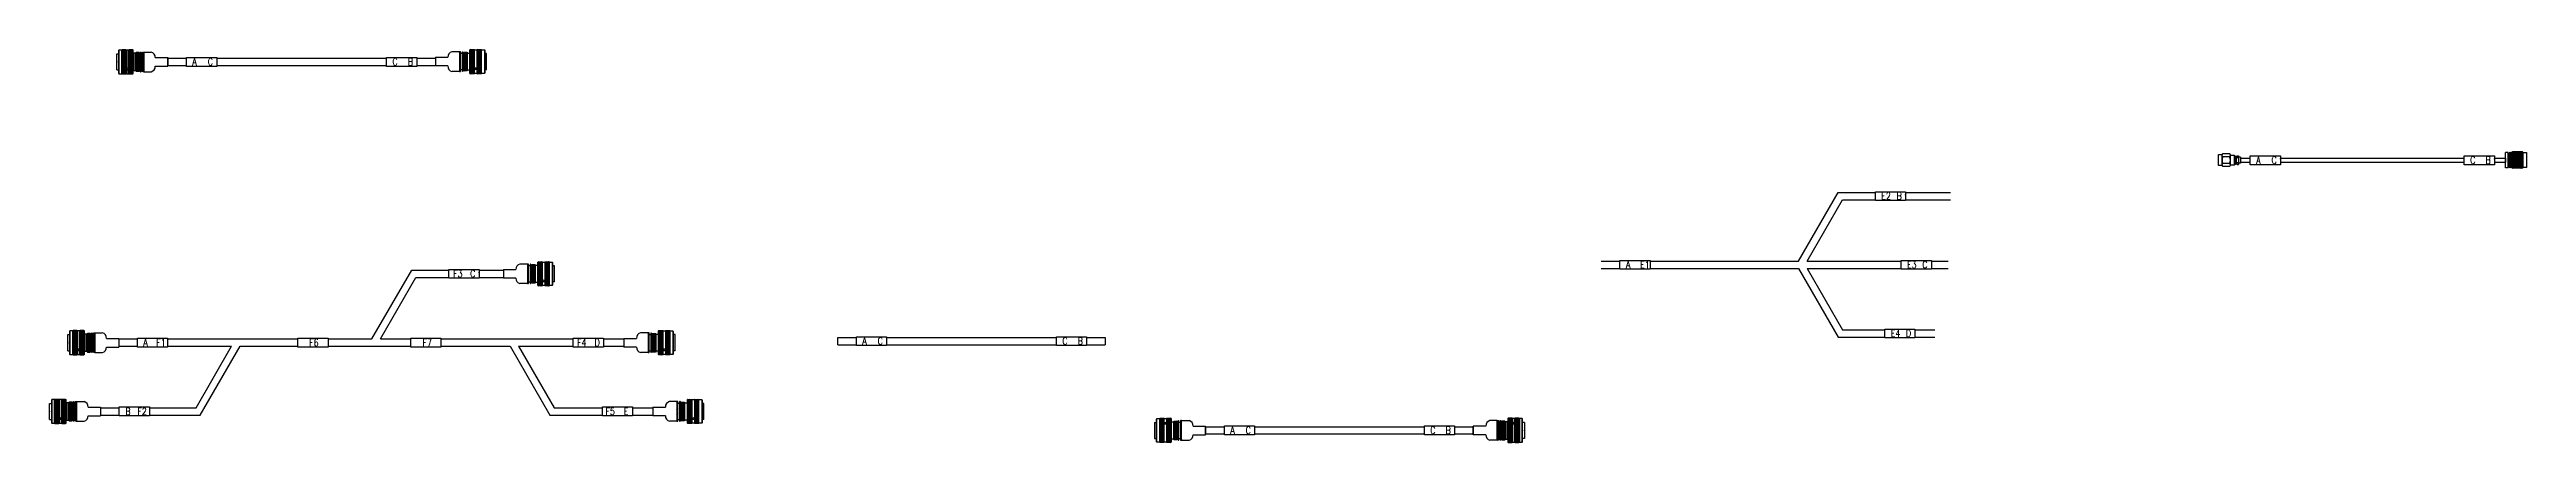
# Model space of a CAD drawing. Header units: inches. Extents: x -3640 to 2054, y -2291 to 954.
# Drawn here: x -227 to 1494, y 171 to 445 of the extents above; entities that cross this region are included whole.
import ezdxf

# ---------------------------------------------------------------- set-up
doc = ezdxf.new("R2010")
doc.units = ezdxf.units.IN
doc.header["$MEASUREMENT"] = 0
doc.layers.add('C', color=2, linetype='Continuous')
doc.layers.add('VFDL', color=7, linetype='Continuous')
doc.styles.add('HZ', font='txt', dxfattribs={"width": 0.8, "bigfont": 'HZDX'})
pattern_1 = [(315, (-31.73584, 8.43554), (-0.265165, -0.265165), []), (225, (-31.73584, 8.43554), (-0.265165, 0.265165), [])]
pattern_2 = [(315, (-26.94783, 8.43554), (-0.265165, -0.265165), []), (225, (-26.94783, 8.43554), (-0.265165, 0.265165), [])]
pattern_3 = [(315, (-21.85336, 6.48468), (-0.265165, -0.265165), []), (225, (-21.85336, 6.48468), (-0.265165, 0.265165), [])]
pattern_4 = [(315, (-17.36915, 6.82643), (-0.265165, -0.265165), []), (225, (-17.36915, 6.82643), (-0.265165, 0.265165), [])]
pattern_5 = [(225, (31.73584, 8.43554), (0.265165, -0.265165), []), (315, (31.73584, 8.43554), (0.265165, 0.265165), [])]
pattern_6 = [(225, (17.36915, 6.82643), (0.265165, -0.265165), []), (315, (17.36915, 6.82643), (0.265165, 0.265165), [])]

# ---------------------------------------------------------------- blocks, each defined once
blk = doc.blocks.new('dpdglh')
at = {"lineweight": 30}
for p, q in [((-92.3, 2.9), (-79.3, 2.9)), ((-92.3, 2.9), (-79.3, 2.9)), ((-58.3, 2.9), (59.7, 2.9)), ((80.7, 2.9), (93.7, 2.9)), ((80.7, 2.9), (93.7, 2.9)), ((93.7, 2.9), (93.7, -2.1)), ((-92.3, -2.1), (-79.3, -2.1)), ((-92.3, -2.1), (-79.3, -2.1)), ((-58.3, -2.1), (59.7, -2.1)), ((80.7, -2.1), (93.7, -2.1)), ((80.7, -2.1), (93.7, -2.1))]:
    blk.add_line(p, q, dxfattribs=at)
blk.add_line((-92.3, 2.9), (-92.3, -2.1))
for points in [[(-79.3, 3.5), (-58.3, 3.5), (-58.3, -2.6), (-79.3, -2.6)], [(59.7, 3.5), (80.7, 3.5), (80.7, -2.6), (59.7, -2.6)]]:
    blk.add_lwpolyline(points, close=True, dxfattribs=at)
at = {"lineweight": 20, "style": 'HZ', "width": 0.8}
for s, p in [('A', (-75.2, -2)), ('C', (-64.5, -2)), ('C', (63.8, -2)), ('B', (74.5, -2))]:
    blk.add_text(s, height=5, dxfattribs=at).set_placement(p)
blk = doc.blocks.new('dpdglh-z1')
at = {"lineweight": 30}
h = blk.add_hatch(dxfattribs=at)
h.set_pattern_fill('ANSI37', color=256, scale=3, angle=360, style=0)
h.set_pattern_definition([(45, (-31.73584, -8.43554), (-0.265165, 0.265165), []), (135, (-31.73584, -8.43554), (-0.265165, -0.265165), [])])
h.paths.add_polyline_path([(-31.7, -8.4), (-29.1, -8.4), (-29.1, 8.4), (-31.7, 8.4)])
h = blk.add_hatch(dxfattribs=at)
h.set_pattern_fill('ANSI37', color=256, scale=3, angle=360, style=0)
h.set_pattern_definition([(45, (-26.94783, -8.43554), (-0.265165, 0.265165), []), (135, (-26.94783, -8.43554), (-0.265165, -0.265165), [])])
h.paths.add_polyline_path([(-26.9, -8.4), (-24.3, -8.4), (-24.3, 8.4), (-26.9, 8.4)])
h = blk.add_hatch(dxfattribs=at)
h.set_pattern_fill('ANSI37', color=256, scale=3, angle=360, style=0)
h.set_pattern_definition([(45, (-21.85336, -6.48468), (-0.265165, 0.265165), []), (135, (-21.85336, -6.48468), (-0.265165, -0.265165), [])])
h.paths.add_polyline_path([(-19.9, 6.5), (-21.9, 6.5), (-21.9, -6.5), (-19.9, -6.5)])
h = blk.add_hatch(dxfattribs=at)
h.set_pattern_fill('ANSI37', color=256, scale=3, angle=360, style=0)
h.set_pattern_definition([(45, (-17.36915, -6.82643), (-0.265165, 0.265165), []), (135, (-17.36915, -6.82643), (-0.265165, -0.265165), [])])
h.paths.add_polyline_path([(-17.4, -6.8), (-16.7, -6.8), (-16.7, 6.8), (-17.4, 6.8)])
for p, q in [((-35.5, 5.6), (-34.2, 5.6)), ((-35.5, 5.6), (-35.5, -5.6)), ((-34.2, 7.9), (-34, 8.2)), ((-34.2, -7.9), (-34.2, 7.9)), ((-32, 8.2), (-31.7, 8.4)), ((-31.7, 8.4), (-31.7, -8.4)), ((-28.8, 8.2), (-29.1, 8.4)), ((-27.2, 8.2), (-26.9, 8.4)), ((-26.9, 8.4), (-26.9, -8.4)), ((-24, 8.2), (-24.3, 8.4)), ((-24, 8.2), (-24, -8.2)), ((-23.7, 6.2), (-23.7, 6)), ((-22.3, 6), (-21.9, 6.5)), ((-21.9, 6.5), (-21.9, -6.5)), ((-19.6, 6.1), (-19.9, 6.5)), ((-19.6, 6.1), (-18.9, 6.8)), ((-19.6, 6.1), (-19.6, -6.1)), ((-18.9, 6.8), (-18.9, -6.8)), ((-18.9, 6.8), (-18.8, 6.8)), ((-18.8, 6.8), (-18.8, -6.8)), ((-18.6, 6.7), (-18.8, 6.8)), ((-18.6, -6.7), (-18.6, 6.7)), ((-16.7, 6.8), (-16.7, 6.4)), ((-16.7, 6.8), (-11.5, 6.8)), ((-8.7, 3), (0, 3)), ((0, -3), (0, 3)), ((-35.5, -5.6), (-34.2, -5.6)), ((-34, -8.2), (-34.2, -7.9)), ((-31.7, -8.4), (-32, -8.2)), ((-29.1, -8.4), (-28.8, -8.2)), ((-26.9, -8.4), (-27.2, -8.2)), ((-24.3, -8.4), (-24, -8.2)), ((-23.7, -6), (-23.7, -6.2)), ((-21.9, -6.5), (-22.3, -6)), ((-19.9, -6.5), (-19.6, -6.1)), ((-18.9, -6.8), (-19.6, -6.1)), ((-18.9, -6.8), (-18.8, -6.8)), ((-18.8, -6.8), (-18.6, -6.7)), ((-17.4, -1.1), (-17.4, -5.8)), ((-16.7, -6.4), (-16.7, -6.8)), ((-16.7, -6.8), (-11.5, -6.8)), ((-8.7, -3), (0, -3))]:
    blk.add_line(p, q, dxfattribs=at)
for points in [[(-34, 8.2), (-32, 8.2), (-32, -8.2), (-34, -8.2)], [(-31.7, 8.4), (-29.1, 8.4), (-29.1, -8.4), (-31.7, -8.4)], [(-28.8, 8.2), (-27.2, 8.2), (-27.2, -8.2), (-28.8, -8.2)], [(-26.9, 8.4), (-24.3, 8.4), (-24.3, -8.4), (-26.9, -8.4)], [(-23.7, 6.2), (-24, 6.2), (-24, -6.2), (-23.7, -6.2)], [(-22.3, -6), (-23.7, -6), (-23.7, 6), (-22.3, 6)], [(-21.9, 6.5), (-19.9, 6.5), (-19.9, -6.5), (-21.9, -6.5)], [(-18.6, 5.8), (-17.4, 5.8), (-17.4, -5.8), (-18.6, -5.8)], [(-16.7, 6.8), (-17.4, 6.8), (-17.4, -6.8), (-16.7, -6.8)]]:
    blk.add_lwpolyline(points, close=True, dxfattribs=at)
for centre, radius, start, end in [((-28, 4.6), 0.854, 23.7022, 156.2978), ((-28, 4.4), 0.943, 33.9978, 146.0022), ((-28, 5.3), 0.854, 203.7022, 336.2978), ((-12.4, 3.2), 3.73, 357.2437, 75.8038), ((-12.4, -3.2), 3.73, 284.1962, 2.7563)]:
    blk.add_arc(centre, radius, start, end, dxfattribs=at)
blk.add_ellipse((-19.1, -3.8), major_axis=(-0.075, 0.107), ratio=0.554803, dxfattribs=at)
for p in [(-34.2, 0), (-24, 0)]:
    blk.add_point(p, dxfattribs=at)
blk = doc.blocks.new('dpdglh-y1')
at = {"lineweight": 30}
h = blk.add_hatch(dxfattribs=at)
h.set_pattern_fill('ANSI37', color=256, scale=3, angle=360, style=0)
h.set_pattern_definition([(135, (17.36915, -6.82643), (0.265165, 0.265165), []), (45, (17.36915, -6.82643), (0.265165, -0.265165), [])])
h.paths.add_polyline_path([(17.4, 6.8), (16.7, 6.8), (16.7, -6.8), (17.4, -6.8)])
h = blk.add_hatch(dxfattribs=at)
h.set_pattern_fill('ANSI37', color=256, scale=3, angle=360, style=0)
h.set_pattern_definition([(135, (21.85336, -6.48468), (0.265165, 0.265165), []), (45, (21.85336, -6.48468), (0.265165, -0.265165), [])])
h.paths.add_polyline_path([(19.9, -6.5), (21.9, -6.5), (21.9, 6.5), (19.9, 6.5)])
h = blk.add_hatch(dxfattribs=at)
h.set_pattern_fill('ANSI37', color=256, scale=3, angle=360, style=0)
h.set_pattern_definition([(135, (26.94783, -8.43554), (0.265165, 0.265165), []), (45, (26.94783, -8.43554), (0.265165, -0.265165), [])])
h.paths.add_polyline_path([(26.9, 8.4), (24.3, 8.4), (24.3, -8.4), (26.9, -8.4)])
h = blk.add_hatch(dxfattribs=at)
h.set_pattern_fill('ANSI37', color=256, scale=3, angle=360, style=0)
h.set_pattern_definition([(135, (31.73584, -8.43554), (0.265165, 0.265165), []), (45, (31.73584, -8.43554), (0.265165, -0.265165), [])])
h.paths.add_polyline_path([(31.7, 8.4), (29.1, 8.4), (29.1, -8.4), (31.7, -8.4)])
for p, q in [((8.7, 3), (0, 3)), ((0, -3), (0, 3)), ((16.7, 6.8), (11.5, 6.8)), ((16.7, 6.8), (16.7, 6.4)), ((18.6, 6.7), (18.8, 6.8)), ((18.6, -6.7), (18.6, 6.7)), ((18.8, 6.8), (18.8, -6.8)), ((18.9, 6.8), (18.8, 6.8)), ((19.6, 6.1), (18.9, 6.8)), ((18.9, 6.8), (18.9, -6.8)), ((19.6, 6.1), (19.9, 6.5)), ((19.6, 6.1), (19.6, -6.1)), ((22.3, 6), (21.9, 6.5)), ((21.9, 6.5), (21.9, -6.5)), ((23.7, 6.2), (23.7, 6)), ((24, 8.2), (24.3, 8.4)), ((24, 8.2), (24, -8.2)), ((26.9, 8.4), (26.9, -8.4)), ((27.2, 8.2), (26.9, 8.4)), ((28.8, 8.2), (29.1, 8.4)), ((31.7, 8.4), (31.7, -8.4)), ((32, 8.2), (31.7, 8.4)), ((34.2, 7.9), (34, 8.2)), ((34.2, -7.9), (34.2, 7.9)), ((35.5, 5.6), (34.2, 5.6)), ((35.5, 5.6), (35.5, -5.6)), ((8.7, -3), (0, -3)), ((16.7, -6.8), (11.5, -6.8)), ((16.7, -6.4), (16.7, -6.8)), ((17.4, -1.1), (17.4, -5.8)), ((18.8, -6.8), (18.6, -6.7)), ((18.9, -6.8), (18.8, -6.8)), ((18.9, -6.8), (19.6, -6.1)), ((19.9, -6.5), (19.6, -6.1)), ((21.9, -6.5), (22.3, -6)), ((23.7, -6), (23.7, -6.2)), ((24.3, -8.4), (24, -8.2)), ((26.9, -8.4), (27.2, -8.2)), ((29.1, -8.4), (28.8, -8.2)), ((31.7, -8.4), (32, -8.2)), ((34, -8.2), (34.2, -7.9)), ((35.5, -5.6), (34.2, -5.6))]:
    blk.add_line(p, q, dxfattribs=at)
for points in [[(16.7, 6.8), (17.4, 6.8), (17.4, -6.8), (16.7, -6.8)], [(18.6, 5.8), (17.4, 5.8), (17.4, -5.8), (18.6, -5.8)], [(21.9, 6.5), (19.9, 6.5), (19.9, -6.5), (21.9, -6.5)], [(22.3, -6), (23.7, -6), (23.7, 6), (22.3, 6)], [(23.7, 6.2), (24, 6.2), (24, -6.2), (23.7, -6.2)], [(26.9, 8.4), (24.3, 8.4), (24.3, -8.4), (26.9, -8.4)], [(28.8, 8.2), (27.2, 8.2), (27.2, -8.2), (28.8, -8.2)], [(31.7, 8.4), (29.1, 8.4), (29.1, -8.4), (31.7, -8.4)], [(34, 8.2), (32, 8.2), (32, -8.2), (34, -8.2)]]:
    blk.add_lwpolyline(points, close=True, dxfattribs=at)
for centre, radius, start, end in [((12.4, 3.2), 3.73, 104.1962, 182.7563), ((28, 4.6), 0.854, 23.7022, 156.2978), ((28, 4.4), 0.943, 33.9978, 146.0022), ((28, 5.3), 0.854, 203.7022, 336.2978), ((12.4, -3.2), 3.73, 177.2437, 255.8038)]:
    blk.add_arc(centre, radius, start, end, dxfattribs=at)
at = {"lineweight": 30, "extrusion": (0, 0, -1)}
blk.add_ellipse((19.1, -3.8), major_axis=(0.075, 0.107), ratio=0.554803, dxfattribs=at)
at = {"lineweight": 30}
for p in [(24, 0), (34.2, 0)]:
    blk.add_point(p, dxfattribs=at)
blk = doc.blocks.new('低频单根连号')
for name, p in [('dpdglh-z1', (-92.3, 0.4)), ('dpdglh', (0, 0)), ('dpdglh-y1', (93.7, 0.4))]:
    blk.add_blockref(name, p)
blk = doc.blocks.new('spdg')
at = {"lineweight": 30}
for p, q in [((-90.9, 1.4), (-84.2, 1.4)), ((-63.2, 2.4), (-63.2, -2.7)), ((-63.2, 1.4), (64.5, 1.4)), ((85.5, 2.4), (85.5, -2.7)), ((85.5, 1.4), (93.1, 1.4)), ((-90.9, -1.4), (-84.2, -1.4)), ((-63.2, -1.4), (64.5, -1.4)), ((85.5, -1.4), (93.1, -1.4))]:
    blk.add_line(p, q, dxfattribs=at)
for p, q in [((-90.9, 1.4), (-90.9, -1.4)), ((93.1, 1.4), (93.1, -1.4))]:
    blk.add_line(p, q)
for points in [[(-84.2, 2.9), (-63.2, 2.9), (-63.2, -3.2), (-84.2, -3.2)], [(64.5, 2.9), (85.5, 2.9), (85.5, -3.2), (64.5, -3.2)]]:
    blk.add_lwpolyline(points, close=True, dxfattribs=at)
for p in [(-63.2, 0.8), (-63.2, 0.8), (-63.2, 0.8), (85.5, 0.8), (85.5, 0.8), (85.5, 0.8)]:
    blk.add_point(p, dxfattribs=at)
at = {"style": 'HZ', "width": 0.8}
for s, p in [('A', (-80.1, -2.5)), ('C', (-69.4, -2.5)), ('C', (68.7, -2.5)), ('B', (79.3, -2.5))]:
    blk.add_text(s, height=5, dxfattribs=at).set_placement(p)
blk = doc.blocks.new('spdg-z1')
at = {"lineweight": 30}
for p, q in [((-4.2, 3.4), (-4.2, -2.1)), ((-4.2, 2.7), (-3.5, 2.7)), ((-3.5, -2.8), (-3.5, 2.7)), ((-3.5, 2.4), (-2.9, 2.4)), ((-2.9, 2.4), (-2.4, 3)), ((-2.9, -2.5), (-2.9, 2.4)), ((-1.5, 1.7), (-2.9, 1.7)), ((-2.4, 3), (-1.5, 3)), ((-2.4, 3), (-2.4, 1.7)), ((-1.5, 3), (-1.5, -3.1)), ((0, 2.1), (-1.5, 2.1)), ((0, 2.1), (0, -2.2)), ((-4.2, -2.8), (-3.5, -2.8)), ((-3.5, -2.5), (-2.9, -2.5)), ((-1.5, -1.8), (-2.9, -1.8)), ((-2.4, -3.1), (-2.9, -2.5)), ((-2.4, -3.1), (-2.4, -1.8)), ((-2.4, -3.1), (-1.5, -3.1)), ((0, -2.2), (-1.5, -2.2)), ((-1.5, -3.1), (-1.5, -3.1))]:
    blk.add_line(p, q, dxfattribs=at)
at = {"layer": 'C', "color": 0, "lineweight": 30}
for p, q in [((-15.4, 3.9), (-12.9, 3.9)), ((-15.4, -3.8), (-15.4, 3.9)), ((-12.9, 3.4), (-12.9, 3.9)), ((-12.9, -3.4), (-12.9, 3.4)), ((-12.3, 4.5), (-7.7, 4.5)), ((-7.7, 2.3), (-12.3, 2.3)), ((-7, -3.4), (-7, 3.4)), ((-7, 3.4), (-4.2, 3.4)), ((-4.2, -3.4), (-4.2, 3.4)), ((-12.9, -3.8), (-15.4, -3.8)), ((-12.9, -3.4), (-12.9, -3.8)), ((-7.7, -2.3), (-12.3, -2.3)), ((-7.7, -4.5), (-12.3, -4.5)), ((-4.2, -3.4), (-7, -3.4))]:
    blk.add_line(p, q, dxfattribs=at)
for centre, radius, start, end in [((-11.7, 3.4), 1.28, 118.0017, 241.9983), ((-8.8, 0), 4.1, 146.5968, 213.4032), ((-8.3, 3.4), 1.28, 298.0017, 61.9983), ((-11.1, 0), 4.1, 326.5968, 33.4032), ((-11.7, -3.4), 1.28, 118.0017, 241.9983), ((-8.3, -3.4), 1.28, 298.0017, 61.9983)]:
    blk.add_arc(centre, radius, start, end, dxfattribs=at)
blk = doc.blocks.new('spdg-y1')
at = {"lineweight": 30}
h = blk.add_hatch(dxfattribs=at)
h.set_pattern_fill('ANSI37', color=256, scale=4, angle=180, style=0)
h.set_pattern_definition([(225, (71.644, 46.64544), (0.3535534, -0.3535534), []), (315, (71.644, 46.64544), (0.3535534, 0.3535534), [])])
h.paths.add_polyline_path([(11.9, 5.7), (5.1, 5.7), (5.1, -5.7), (11.9, -5.7)])
for p, q in [((0, -5.2), (0, 5.2)), ((1.9, 5.4), (0.2, 5.4)), ((0.2, -5.4), (0.2, 5.4)), ((1.9, -5.4), (1.9, 5.4)), ((1.9, 4), (2.7, 4)), ((2.7, -5), (2.7, 5)), ((3.2, -5.4), (3.2, 5.4)), ((1.9, -5.4), (0.2, -5.4)), ((1.9, -4), (2.7, -4))]:
    blk.add_line(p, q, dxfattribs=at)
blk.add_point((2.7, 0), dxfattribs=at)
at = {"layer": 'VFDL', "linetype": 'Continuous', "lineweight": 30}
for p, q in [((0.2, 5.4), (0, 5.2)), ((3.2, 5.4), (2.7, 5)), ((3.5, 5.1), (3.2, 5.4)), ((3.7, 5.2), (3.5, 5.1)), ((3.5, -5.1), (3.5, 5.1)), ((3.5, 5.1), (3.5, 5.1)), ((3.7, -5.2), (3.7, 5.2)), ((4.6, 5.2), (3.7, 5.2)), ((5.1, 5.7), (4.6, 5.2)), ((4.6, -5.2), (4.6, 5.2)), ((5.1, -5.7), (5.1, 5.7)), ((11.9, 5.7), (5.1, 5.7)), ((11.9, -5.7), (11.9, 5.7)), ((11.9, 5.7), (12.4, 5.2)), ((12.4, -5.2), (12.4, 5.2)), ((12.4, 5.2), (14.6, 5.2)), ((14.6, 5.2), (14.6, -5.2)), ((0.2, -5.4), (0, -5.2)), ((3.2, -5.4), (2.7, -5)), ((3.5, -5.1), (3.2, -5.4)), ((3.7, -5.2), (3.5, -5.1)), ((4.6, -5.2), (3.7, -5.2)), ((4.6, -5.2), (5.1, -5.7)), ((11.9, -5.7), (5.1, -5.7)), ((12.4, -5.2), (11.9, -5.7)), ((14.6, -5.2), (12.4, -5.2))]:
    blk.add_line(p, q, dxfattribs=at)
blk = doc.blocks.new('射频单根')
for name, p in [('spdg-z1', (-90.9, 0)), ('spdg', (0, 0)), ('spdg-y1', (93.1, 0))]:
    blk.add_blockref(name, p)
blk = doc.blocks.new('dp1f3')
at = {"lineweight": 30}
for p, q in [((-3.3, 2.9), (24.3, 50.7)), ((2.6, 2.9), (27.2, 45.6)), ((24.3, 50.7), (50.1, 50.7)), ((27.2, 45.6), (50.1, 45.6)), ((71.1, 50.7), (102.4, 50.7)), ((71.1, 50.7), (71.1, 45.6)), ((71.1, 45.6), (102.4, 45.6)), ((-140.5, 2.9), (-127.5, 2.9)), ((-140.5, 2.9), (-127.5, 2.9)), ((-106.5, 2.9), (-3.3, 2.9)), ((2.6, 2.9), (68, 2.9)), ((89, 2.9), (100.8, 2.9)), ((-140.5, -2.2), (-127.5, -2.2)), ((-140.5, -2.2), (-127.5, -2.2)), ((-106.5, -2.2), (-3.3, -2.2)), ((-3.3, -2.2), (24.3, -50)), ((2.6, -2.2), (68, -2.2)), ((2.6, -2.2), (27.2, -44.9)), ((89, -2.2), (100.8, -2.2)), ((24.3, -50), (56.6, -50)), ((27.2, -44.9), (56.6, -44.9)), ((77.6, -44.4), (77.6, -49.5)), ((77.6, -44.9), (91.4, -44.9)), ((77.6, -50), (91.4, -50))]:
    blk.add_line(p, q, dxfattribs=at)
for points in [[(50.1, 51.2), (71.1, 51.2), (71.1, 45.1), (50.1, 45.1)], [(-127.5, 3.4), (-106.5, 3.4), (-106.5, -2.7), (-127.5, -2.7)], [(68, 3.4), (89, 3.4), (89, -2.7), (68, -2.7)], [(56.6, -44.4), (77.6, -44.4), (77.6, -50.5), (56.6, -50.5)]]:
    blk.add_lwpolyline(points, close=True, dxfattribs=at)
blk.add_point((71.1, 49.1), dxfattribs=at)
blk.add_point((71.1, 49.1), dxfattribs=at)
blk.add_point((71.1, 49.1), dxfattribs=at)
at = {"lineweight": 20, "style": 'HZ', "width": 0.8}
for s, p in [('E2', (54.2, 45.8)), ('B', (64.9, 45.8)), ('A', (-123.3, -2)), ('E1', (-113.4, -2)), ('E3', (72.1, -2)), ('C', (82.7, -2)), ('E4', (60.8, -49.8)), ('D', (71.4, -49.8))]:
    blk.add_text(s, height=5, dxfattribs=at).set_placement(p)
blk = doc.blocks.new('dp2f3')
at = {"lineweight": 30}
for p, q in [((-2.6, 2.7), (25, 50.5)), ((3.3, 2.7), (27.9, 45.4)), ((25, 50.5), (50.8, 50.5)), ((27.9, 45.4), (50.8, 45.4)), ((71.8, 50.5), (88.5, 50.5)), ((71.8, 50.5), (71.8, 45.4)), ((71.8, 45.4), (88.5, 45.4)), ((-178.6, 2.7), (-165.6, 2.7)), ((-178.6, 2.7), (-165.6, 2.7)), ((-144.6, 2.7), (-54.1, 2.7)), ((-33.1, 2.7), (-2.6, 2.7)), ((3.3, 2.7), (24.3, 2.7)), ((3.3, 2.7), (24.3, 2.7)), ((45.3, 2.7), (47.2, 2.7)), ((45.3, 2.7), (137.3, 2.7)), ((158.3, 2.7), (172.4, 2.7)), ((-178.6, -2.4), (-165.6, -2.4)), ((-178.6, -2.4), (-165.6, -2.4)), ((-144.6, -2.4), (-100.2, -2.4)), ((-124.9, -45.2), (-100.2, -2.4)), ((-122, -50.2), (-94.3, -2.4)), ((-94.3, -2.4), (-54.1, -2.4)), ((-33.1, -2.4), (24.3, -2.4)), ((45.3, -2.4), (93.3, -2.4)), ((93.3, -2.4), (120.9, -50.2)), ((99.2, -2.4), (137.3, -2.4)), ((99.2, -2.4), (123.9, -45.2)), ((158.3, -2.4), (172.4, -2.4)), ((-191.2, -45.2), (-178.2, -45.2)), ((-191.2, -45.2), (-178.2, -45.2)), ((-191.2, -45.2), (-178.2, -45.2)), ((-191.2, -50.2), (-178.2, -50.2)), ((-191.2, -50.2), (-178.2, -50.2)), ((-157.2, -45.2), (-124.9, -45.2)), ((-157.2, -50.2), (-122, -50.2)), ((120.9, -50.2), (157.5, -50.2)), ((123.9, -45.2), (157.5, -45.2)), ((178.5, -45.2), (192.6, -45.2)), ((178.5, -50.2), (192.6, -50.2))]:
    blk.add_line(p, q, dxfattribs=at)
for p, q in [((53, 2.7), (66, 2.7)), ((71.9, -2.4), (93.3, -2.4))]:
    blk.add_line(p, q)
for points in [[(50.8, 51), (71.8, 51), (71.8, 44.9), (50.8, 44.9)], [(-165.6, 3.2), (-144.6, 3.2), (-144.6, -2.9), (-165.6, -2.9)], [(-54.1, 3.2), (-33.1, 3.2), (-33.1, -2.9), (-54.1, -2.9)], [(24.3, 3.2), (45.3, 3.2), (45.3, -2.9), (24.3, -2.9)], [(137.3, 3.2), (158.3, 3.2), (158.3, -2.9), (137.3, -2.9)], [(-178.2, -44.6), (-157.2, -44.6), (-157.2, -50.7), (-178.2, -50.7)], [(157.5, -44.6), (178.5, -44.6), (178.5, -50.7), (157.5, -50.7)]]:
    blk.add_lwpolyline(points, close=True, dxfattribs=at)
blk.add_point((71.8, 48.9), dxfattribs=at)
blk.add_point((71.8, 48.9), dxfattribs=at)
blk.add_point((71.8, 48.9), dxfattribs=at)
at = {"lineweight": 20, "style": 'HZ', "width": 0.8}
for s, p in [('F3', (53.8, 45.6)), ('C', (65.6, 45.6)), ('A', (-161.5, -2.3)), ('F1', (-152.5, -2.3)), ('F6', (-46.2, -2.3)), ('F7', (32.5, -2.3)), ('F4', (139.9, -2.3)), ('D', (152.1, -2.3)), ('B', (-174, -50.1)), ('F2', (-165.6, -50.1)), ('F5', (159.7, -50.1)), ('E', (172.3, -50.1))]:
    blk.add_text(s, height=5, dxfattribs=at).set_placement(p)
blk = doc.blocks.new('dp2f3-z1')
at = {"lineweight": 30}
h = blk.add_hatch(dxfattribs=at)
h.set_pattern_fill('ANSI37', color=256, scale=3, angle=540, style=0)
h.set_pattern_definition(pattern_1)
h.paths.add_polyline_path([(-31.7, -8.4), (-29.1, -8.4), (-29.1, 8.4), (-31.7, 8.4)])
h = blk.add_hatch(dxfattribs=at)
h.set_pattern_fill('ANSI37', color=256, scale=3, angle=540, style=0)
h.set_pattern_definition(pattern_2)
h.paths.add_polyline_path([(-26.9, -8.4), (-24.3, -8.4), (-24.3, 8.4), (-26.9, 8.4)])
h = blk.add_hatch(dxfattribs=at)
h.set_pattern_fill('ANSI37', color=256, scale=3, angle=540, style=0)
h.set_pattern_definition(pattern_3)
h.paths.add_polyline_path([(-19.9, 6.5), (-21.9, 6.5), (-21.9, -6.5), (-19.9, -6.5)])
h = blk.add_hatch(dxfattribs=at)
h.set_pattern_fill('ANSI37', color=256, scale=3, angle=540, style=0)
h.set_pattern_definition(pattern_4)
h.paths.add_polyline_path([(-17.4, 6.8), (-16.7, 6.8), (-16.7, -6.8), (-17.4, -6.8)])
for p, q in [((-35.5, 5.6), (-34.2, 5.6)), ((-35.5, -5.6), (-35.5, 5.6)), ((-34, 8.2), (-34.2, 7.9)), ((-34.2, 7.9), (-34.2, -7.9)), ((-31.7, 8.4), (-32, 8.2)), ((-31.7, -8.4), (-31.7, 8.4)), ((-29.1, 8.4), (-28.8, 8.2)), ((-26.9, 8.4), (-27.2, 8.2)), ((-26.9, -8.4), (-26.9, 8.4)), ((-24.3, 8.4), (-24, 8.2)), ((-24, -8.2), (-24, 8.2)), ((-23.7, 6), (-23.7, 6.2)), ((-21.9, 6.5), (-22.3, 6)), ((-21.9, -6.5), (-21.9, 6.5)), ((-19.9, 6.5), (-19.6, 6.1)), ((-18.9, 6.8), (-19.6, 6.1)), ((-19.6, -6.1), (-19.6, 6.1)), ((-18.9, -6.8), (-18.9, 6.8)), ((-18.9, 6.8), (-18.8, 6.8)), ((-18.8, -6.8), (-18.8, 6.8)), ((-18.8, 6.8), (-18.6, 6.7)), ((-18.6, 6.7), (-18.6, -6.7)), ((-17.4, 1.1), (-17.4, 5.8)), ((-16.7, 6.4), (-16.7, 6.8)), ((-16.7, 6.8), (-11.5, 6.8)), ((-8.7, 3), (0, 3)), ((0, 3), (0, -3)), ((-35.5, -5.6), (-34.2, -5.6)), ((-34.2, -7.9), (-34, -8.2)), ((-32, -8.2), (-31.7, -8.4)), ((-28.8, -8.2), (-29.1, -8.4)), ((-27.2, -8.2), (-26.9, -8.4)), ((-24, -8.2), (-24.3, -8.4)), ((-23.7, -6.2), (-23.7, -6)), ((-22.3, -6), (-21.9, -6.5)), ((-19.6, -6.1), (-19.9, -6.5)), ((-19.6, -6.1), (-18.9, -6.8)), ((-18.9, -6.8), (-18.8, -6.8)), ((-18.6, -6.7), (-18.8, -6.8)), ((-16.7, -6.8), (-16.7, -6.4)), ((-16.7, -6.8), (-11.5, -6.8)), ((-8.7, -3), (0, -3))]:
    blk.add_line(p, q, dxfattribs=at)
for points in [[(-34, -8.2), (-32, -8.2), (-32, 8.2), (-34, 8.2)], [(-31.7, -8.4), (-29.1, -8.4), (-29.1, 8.4), (-31.7, 8.4)], [(-28.8, -8.2), (-27.2, -8.2), (-27.2, 8.2), (-28.8, 8.2)], [(-26.9, -8.4), (-24.3, -8.4), (-24.3, 8.4), (-26.9, 8.4)], [(-23.7, -6.2), (-24, -6.2), (-24, 6.2), (-23.7, 6.2)], [(-22.3, 6), (-23.7, 6), (-23.7, -6), (-22.3, -6)], [(-21.9, -6.5), (-19.9, -6.5), (-19.9, 6.5), (-21.9, 6.5)], [(-18.6, -5.8), (-17.4, -5.8), (-17.4, 5.8), (-18.6, 5.8)], [(-16.7, -6.8), (-17.4, -6.8), (-17.4, 6.8), (-16.7, 6.8)]]:
    blk.add_lwpolyline(points, close=True, dxfattribs=at)
for centre, radius, start, end in [((-12.4, 3.2), 3.73, 357.2437, 75.8038), ((-28, -5.3), 0.854, 23.7022, 156.2978), ((-28, -4.6), 0.854, 203.7022, 336.2978), ((-28, -4.4), 0.943, 213.9978, 326.0022), ((-12.4, -3.2), 3.73, 284.1962, 2.7563)]:
    blk.add_arc(centre, radius, start, end, dxfattribs=at)
at = {"lineweight": 30, "extrusion": (0, 0, -1)}
blk.add_ellipse((-19.1, 3.8), major_axis=(-0.075, -0.107), ratio=0.554803, dxfattribs=at)
at = {"lineweight": 30}
for p in [(-34.2, 0), (-24, 0)]:
    blk.add_point(p, dxfattribs=at)
blk = doc.blocks.new('dp2f3-z2')
at = {"lineweight": 30}
h = blk.add_hatch(dxfattribs=at)
h.set_pattern_fill('ANSI37', color=256, scale=3, angle=540, style=0)
h.set_pattern_definition(pattern_1)
h.paths.add_polyline_path([(-31.7, -8.4), (-29.1, -8.4), (-29.1, 8.4), (-31.7, 8.4)])
h = blk.add_hatch(dxfattribs=at)
h.set_pattern_fill('ANSI37', color=256, scale=3, angle=540, style=0)
h.set_pattern_definition(pattern_2)
h.paths.add_polyline_path([(-26.9, -8.4), (-24.3, -8.4), (-24.3, 8.4), (-26.9, 8.4)])
h = blk.add_hatch(dxfattribs=at)
h.set_pattern_fill('ANSI37', color=256, scale=3, angle=540, style=0)
h.set_pattern_definition(pattern_3)
h.paths.add_polyline_path([(-19.9, 6.5), (-21.9, 6.5), (-21.9, -6.5), (-19.9, -6.5)])
h = blk.add_hatch(dxfattribs=at)
h.set_pattern_fill('ANSI37', color=256, scale=3, angle=540, style=0)
h.set_pattern_definition(pattern_4)
h.paths.add_polyline_path([(-17.4, 6.8), (-16.7, 6.8), (-16.7, -6.8), (-17.4, -6.8)])
for p, q in [((-35.5, 5.6), (-34.2, 5.6)), ((-35.5, -5.6), (-35.5, 5.6)), ((-34, 8.2), (-34.2, 7.9)), ((-34.2, 7.9), (-34.2, -7.9)), ((-31.7, 8.4), (-32, 8.2)), ((-31.7, -8.4), (-31.7, 8.4)), ((-29.1, 8.4), (-28.8, 8.2)), ((-26.9, 8.4), (-27.2, 8.2)), ((-26.9, -8.4), (-26.9, 8.4)), ((-24.3, 8.4), (-24, 8.2)), ((-24, -8.2), (-24, 8.2)), ((-23.7, 6), (-23.7, 6.2)), ((-21.9, 6.5), (-22.3, 6)), ((-21.9, -6.5), (-21.9, 6.5)), ((-19.9, 6.5), (-19.6, 6.1)), ((-18.9, 6.8), (-19.6, 6.1)), ((-19.6, -6.1), (-19.6, 6.1)), ((-18.9, -6.8), (-18.9, 6.8)), ((-18.9, 6.8), (-18.8, 6.8)), ((-18.8, -6.8), (-18.8, 6.8)), ((-18.8, 6.8), (-18.6, 6.7)), ((-18.6, 6.7), (-18.6, -6.7)), ((-17.4, 1.1), (-17.4, 5.8)), ((-16.7, 6.4), (-16.7, 6.8)), ((-16.7, 6.8), (-11.5, 6.8)), ((-8.7, 3), (0, 3)), ((0, 3), (0, -3)), ((-35.5, -5.6), (-34.2, -5.6)), ((-34.2, -7.9), (-34, -8.2)), ((-32, -8.2), (-31.7, -8.4)), ((-28.8, -8.2), (-29.1, -8.4)), ((-27.2, -8.2), (-26.9, -8.4)), ((-24, -8.2), (-24.3, -8.4)), ((-23.7, -6.2), (-23.7, -6)), ((-22.3, -6), (-21.9, -6.5)), ((-19.6, -6.1), (-19.9, -6.5)), ((-19.6, -6.1), (-18.9, -6.8)), ((-18.9, -6.8), (-18.8, -6.8)), ((-18.6, -6.7), (-18.8, -6.8)), ((-16.7, -6.8), (-16.7, -6.4)), ((-16.7, -6.8), (-11.5, -6.8)), ((-8.7, -3), (0, -3))]:
    blk.add_line(p, q, dxfattribs=at)
for points in [[(-34, -8.2), (-32, -8.2), (-32, 8.2), (-34, 8.2)], [(-31.7, -8.4), (-29.1, -8.4), (-29.1, 8.4), (-31.7, 8.4)], [(-28.8, -8.2), (-27.2, -8.2), (-27.2, 8.2), (-28.8, 8.2)], [(-26.9, -8.4), (-24.3, -8.4), (-24.3, 8.4), (-26.9, 8.4)], [(-23.7, -6.2), (-24, -6.2), (-24, 6.2), (-23.7, 6.2)], [(-22.3, 6), (-23.7, 6), (-23.7, -6), (-22.3, -6)], [(-21.9, -6.5), (-19.9, -6.5), (-19.9, 6.5), (-21.9, 6.5)], [(-18.6, -5.8), (-17.4, -5.8), (-17.4, 5.8), (-18.6, 5.8)], [(-16.7, -6.8), (-17.4, -6.8), (-17.4, 6.8), (-16.7, 6.8)]]:
    blk.add_lwpolyline(points, close=True, dxfattribs=at)
for centre, radius, start, end in [((-12.4, 3.2), 3.73, 357.2437, 75.8038), ((-28, -5.3), 0.854, 23.7022, 156.2978), ((-28, -4.6), 0.854, 203.7022, 336.2978), ((-28, -4.4), 0.943, 213.9978, 326.0022), ((-12.4, -3.2), 3.73, 284.1962, 2.7563)]:
    blk.add_arc(centre, radius, start, end, dxfattribs=at)
at = {"lineweight": 30, "extrusion": (0, 0, -1)}
blk.add_ellipse((-19.1, 3.8), major_axis=(-0.075, -0.107), ratio=0.554803, dxfattribs=at)
at = {"lineweight": 30}
for p in [(-34.2, 0), (-24, 0)]:
    blk.add_point(p, dxfattribs=at)
blk = doc.blocks.new('dp2f3-y1')
at = {"lineweight": 30}
h = blk.add_hatch(dxfattribs=at)
h.set_pattern_fill('ANSI37', color=256, scale=3, angle=540, style=0)
h.set_pattern_definition([(225, (17.36915, 6.32635), (0.265165, -0.265165), []), (315, (17.36915, 6.32635), (0.265165, 0.265165), [])])
h.paths.add_polyline_path([(17.4, 6.3), (16.7, 6.3), (16.7, -7.3), (17.4, -7.3)])
h = blk.add_hatch(dxfattribs=at)
h.set_pattern_fill('ANSI37', color=256, scale=3, angle=540, style=0)
h.set_pattern_definition([(225, (21.85336, 5.9846), (0.265165, -0.265165), []), (315, (21.85336, 5.9846), (0.265165, 0.265165), [])])
h.paths.add_polyline_path([(19.9, -7), (21.9, -7), (21.9, 6), (19.9, 6)])
h = blk.add_hatch(dxfattribs=at)
h.set_pattern_fill('ANSI37', color=256, scale=3, angle=540, style=0)
h.set_pattern_definition([(225, (26.94783, 7.93545), (0.265165, -0.265165), []), (315, (26.94783, 7.93545), (0.265165, 0.265165), [])])
h.paths.add_polyline_path([(26.9, 7.9), (24.3, 7.9), (24.3, -8.9), (26.9, -8.9)])
h = blk.add_hatch(dxfattribs=at)
h.set_pattern_fill('ANSI37', color=256, scale=3, angle=540, style=0)
h.set_pattern_definition([(225, (31.73584, 7.93545), (0.265165, -0.265165), []), (315, (31.73584, 7.93545), (0.265165, 0.265165), [])])
h.paths.add_polyline_path([(31.7, 7.9), (29.1, 7.9), (29.1, -8.9), (31.7, -8.9)])
for p, q in [((0, 2.5), (0, -2.5)), ((0, 2.5), (0, -3.5)), ((0, 2.5), (8.7, 2.5)), ((16.7, 6.3), (11.5, 6.3)), ((16.7, 5.9), (16.7, 6.3)), ((17.4, 0.6), (17.4, 5.3)), ((18.8, 6.3), (18.6, 6.2)), ((18.6, 6.2), (18.6, -7.2)), ((18.8, -7.3), (18.8, 6.3)), ((18.9, 6.3), (18.8, 6.3)), ((18.9, 6.3), (19.6, 5.6)), ((18.9, -7.3), (18.9, 6.3)), ((19.9, 6), (19.6, 5.6)), ((19.6, -6.6), (19.6, 5.6)), ((21.9, 6), (22.3, 5.5)), ((21.9, -7), (21.9, 6)), ((23.7, 5.5), (23.7, 5.7)), ((24.3, 7.9), (24, 7.7)), ((24, -8.7), (24, 7.7)), ((26.9, -8.9), (26.9, 7.9)), ((26.9, 7.9), (27.2, 7.7)), ((29.1, 7.9), (28.8, 7.7)), ((31.7, -8.9), (31.7, 7.9)), ((31.7, 7.9), (32, 7.7)), ((34, 7.7), (34.2, 7.4)), ((34.2, 7.4), (34.2, -8.4)), ((35.5, 5.1), (34.2, 5.1)), ((35.5, -6.1), (35.5, 5.1)), ((8.7, -3.5), (0, -3.5)), ((16.7, -7.3), (11.5, -7.3)), ((16.7, -7.3), (16.7, -6.9)), ((18.6, -7.2), (18.8, -7.3)), ((18.9, -7.3), (18.8, -7.3)), ((19.6, -6.6), (18.9, -7.3)), ((19.6, -6.6), (19.9, -7)), ((22.3, -6.5), (21.9, -7)), ((23.7, -6.7), (23.7, -6.5)), ((24, -8.7), (24.3, -8.9)), ((27.2, -8.7), (26.9, -8.9)), ((28.8, -8.7), (29.1, -8.9)), ((32, -8.7), (31.7, -8.9)), ((34.2, -8.4), (34, -8.7)), ((35.5, -6.1), (34.2, -6.1))]:
    blk.add_line(p, q, dxfattribs=at)
for points in [[(16.7, -7.3), (17.4, -7.3), (17.4, 6.3), (16.7, 6.3)], [(18.6, -6.3), (17.4, -6.3), (17.4, 5.3), (18.6, 5.3)], [(21.9, -7), (19.9, -7), (19.9, 6), (21.9, 6)], [(22.3, 5.5), (23.7, 5.5), (23.7, -6.5), (22.3, -6.5)], [(23.7, -6.7), (24, -6.7), (24, 5.7), (23.7, 5.7)], [(26.9, -8.9), (24.3, -8.9), (24.3, 7.9), (26.9, 7.9)], [(28.8, -8.7), (27.2, -8.7), (27.2, 7.7), (28.8, 7.7)], [(31.7, -8.9), (29.1, -8.9), (29.1, 7.9), (31.7, 7.9)], [(34, -8.7), (32, -8.7), (32, 7.7), (34, 7.7)]]:
    blk.add_lwpolyline(points, close=True, dxfattribs=at)
for centre, radius, start, end in [((12.4, 2.7), 3.73, 104.1962, 182.7563), ((12.4, -3.7), 3.73, 177.2437, 255.8038), ((28, -5.8), 0.854, 23.7022, 156.2978), ((28, -5.1), 0.854, 203.7022, 336.2978), ((28, -4.9), 0.943, 213.9978, 326.0022)]:
    blk.add_arc(centre, radius, start, end, dxfattribs=at)
blk.add_ellipse((19.1, 3.3), major_axis=(0.075, -0.107), ratio=0.554803, dxfattribs=at)
for p in [(24, -0.5), (34.2, -0.5)]:
    blk.add_point(p, dxfattribs=at)
blk = doc.blocks.new('dp2f3-y2')
at = {"lineweight": 30}
h = blk.add_hatch(dxfattribs=at)
h.set_pattern_fill('ANSI37', color=256, scale=3, angle=540, style=0)
h.set_pattern_definition(pattern_6)
h.paths.add_polyline_path([(17.4, 6.8), (16.7, 6.8), (16.7, -6.8), (17.4, -6.8)])
h = blk.add_hatch(dxfattribs=at)
h.set_pattern_fill('ANSI37', color=256, scale=3, angle=540, style=0)
h.set_pattern_definition([(225, (21.85336, 6.48468), (0.265165, -0.265165), []), (315, (21.85336, 6.48468), (0.265165, 0.265165), [])])
h.paths.add_polyline_path([(19.9, -6.5), (21.9, -6.5), (21.9, 6.5), (19.9, 6.5)])
h = blk.add_hatch(dxfattribs=at)
h.set_pattern_fill('ANSI37', color=256, scale=3, angle=540, style=0)
h.set_pattern_definition([(225, (26.94783, 8.43554), (0.265165, -0.265165), []), (315, (26.94783, 8.43554), (0.265165, 0.265165), [])])
h.paths.add_polyline_path([(26.9, 8.4), (24.3, 8.4), (24.3, -8.4), (26.9, -8.4)])
h = blk.add_hatch(dxfattribs=at)
h.set_pattern_fill('ANSI37', color=256, scale=3, angle=540, style=0)
h.set_pattern_definition(pattern_5)
h.paths.add_polyline_path([(31.7, 8.4), (29.1, 8.4), (29.1, -8.4), (31.7, -8.4)])
for p, q in [((0, 3), (0, -2)), ((0, 3), (0, -3)), ((0, 3), (8.7, 3)), ((16.7, 6.8), (11.5, 6.8)), ((16.7, 6.4), (16.7, 6.8)), ((17.4, 1.1), (17.4, 5.8)), ((18.8, 6.8), (18.6, 6.7)), ((18.6, 6.7), (18.6, -6.7)), ((18.8, -6.8), (18.8, 6.8)), ((18.9, 6.8), (18.8, 6.8)), ((18.9, 6.8), (19.6, 6.1)), ((18.9, -6.8), (18.9, 6.8)), ((19.9, 6.5), (19.6, 6.1)), ((19.6, -6.1), (19.6, 6.1)), ((21.9, 6.5), (22.3, 6)), ((21.9, -6.5), (21.9, 6.5)), ((23.7, 6), (23.7, 6.2)), ((24.3, 8.4), (24, 8.2)), ((24, -8.2), (24, 8.2)), ((26.9, -8.4), (26.9, 8.4)), ((26.9, 8.4), (27.2, 8.2)), ((29.1, 8.4), (28.8, 8.2)), ((31.7, -8.4), (31.7, 8.4)), ((31.7, 8.4), (32, 8.2)), ((34, 8.2), (34.2, 7.9)), ((34.2, 7.9), (34.2, -7.9)), ((35.5, 5.6), (34.2, 5.6)), ((35.5, -5.6), (35.5, 5.6)), ((8.7, -3), (0, -3)), ((16.7, -6.8), (11.5, -6.8)), ((16.7, -6.8), (16.7, -6.4)), ((18.6, -6.7), (18.8, -6.8)), ((18.9, -6.8), (18.8, -6.8)), ((19.6, -6.1), (18.9, -6.8)), ((19.6, -6.1), (19.9, -6.5)), ((22.3, -6), (21.9, -6.5)), ((23.7, -6.2), (23.7, -6)), ((24, -8.2), (24.3, -8.4)), ((27.2, -8.2), (26.9, -8.4)), ((28.8, -8.2), (29.1, -8.4)), ((32, -8.2), (31.7, -8.4)), ((34.2, -7.9), (34, -8.2)), ((35.5, -5.6), (34.2, -5.6))]:
    blk.add_line(p, q, dxfattribs=at)
for points in [[(16.7, -6.8), (17.4, -6.8), (17.4, 6.8), (16.7, 6.8)], [(18.6, -5.8), (17.4, -5.8), (17.4, 5.8), (18.6, 5.8)], [(21.9, -6.5), (19.9, -6.5), (19.9, 6.5), (21.9, 6.5)], [(22.3, 6), (23.7, 6), (23.7, -6), (22.3, -6)], [(23.7, -6.2), (24, -6.2), (24, 6.2), (23.7, 6.2)], [(26.9, -8.4), (24.3, -8.4), (24.3, 8.4), (26.9, 8.4)], [(28.8, -8.2), (27.2, -8.2), (27.2, 8.2), (28.8, 8.2)], [(31.7, -8.4), (29.1, -8.4), (29.1, 8.4), (31.7, 8.4)], [(34, -8.2), (32, -8.2), (32, 8.2), (34, 8.2)]]:
    blk.add_lwpolyline(points, close=True, dxfattribs=at)
for centre, radius, start, end in [((12.4, 3.2), 3.73, 104.1962, 182.7563), ((12.4, -3.2), 3.73, 177.2437, 255.8038), ((28, -5.3), 0.854, 23.7022, 156.2978), ((28, -4.6), 0.854, 203.7022, 336.2978), ((28, -4.4), 0.943, 213.9978, 326.0022)]:
    blk.add_arc(centre, radius, start, end, dxfattribs=at)
blk.add_ellipse((19.1, 3.8), major_axis=(0.075, -0.107), ratio=0.554803, dxfattribs=at)
for p in [(24, 0), (34.2, 0)]:
    blk.add_point(p, dxfattribs=at)
at = {"layer": 'VFDL', "linetype": 'Continuous', "lineweight": 30}
blk.add_line((10, 6.1), (10, 6.1), dxfattribs=at)
blk = doc.blocks.new('dp2f3-y3')
at = {"lineweight": 30}
h = blk.add_hatch(dxfattribs=at)
h.set_pattern_fill('ANSI37', color=256, scale=3, angle=540, style=0)
h.set_pattern_definition(pattern_6)
h.paths.add_polyline_path([(17.4, 6.8), (16.7, 6.8), (16.7, -6.8), (17.4, -6.8)])
h = blk.add_hatch(dxfattribs=at)
h.set_pattern_fill('ANSI37', color=256, scale=3, angle=540, style=0)
h.set_pattern_definition([(225, (21.85336, 6.48468), (0.265165, -0.265165), []), (315, (21.85336, 6.48468), (0.265165, 0.265165), [])])
h.paths.add_polyline_path([(19.9, -6.5), (21.9, -6.5), (21.9, 6.5), (19.9, 6.5)])
h = blk.add_hatch(dxfattribs=at)
h.set_pattern_fill('ANSI37', color=256, scale=3, angle=540, style=0)
h.set_pattern_definition([(225, (26.94783, 8.43554), (0.265165, -0.265165), []), (315, (26.94783, 8.43554), (0.265165, 0.265165), [])])
h.paths.add_polyline_path([(26.9, 8.4), (24.3, 8.4), (24.3, -8.4), (26.9, -8.4)])
h = blk.add_hatch(dxfattribs=at)
h.set_pattern_fill('ANSI37', color=256, scale=3, angle=540, style=0)
h.set_pattern_definition(pattern_5)
h.paths.add_polyline_path([(31.7, 8.4), (29.1, 8.4), (29.1, -8.4), (31.7, -8.4)])
for p, q in [((0, 3), (0, -2)), ((0, 3), (0, -3)), ((0, 3), (8.7, 3)), ((16.7, 6.8), (11.5, 6.8)), ((16.7, 6.4), (16.7, 6.8)), ((17.4, 1.1), (17.4, 5.8)), ((18.8, 6.8), (18.6, 6.7)), ((18.6, 6.7), (18.6, -6.7)), ((18.8, -6.8), (18.8, 6.8)), ((18.9, 6.8), (18.8, 6.8)), ((18.9, 6.8), (19.6, 6.1)), ((18.9, -6.8), (18.9, 6.8)), ((19.9, 6.5), (19.6, 6.1)), ((19.6, -6.1), (19.6, 6.1)), ((21.9, 6.5), (22.3, 6)), ((21.9, -6.5), (21.9, 6.5)), ((23.7, 6), (23.7, 6.2)), ((24.3, 8.4), (24, 8.2)), ((24, -8.2), (24, 8.2)), ((26.9, -8.4), (26.9, 8.4)), ((26.9, 8.4), (27.2, 8.2)), ((29.1, 8.4), (28.8, 8.2)), ((31.7, -8.4), (31.7, 8.4)), ((31.7, 8.4), (32, 8.2)), ((34, 8.2), (34.2, 7.9)), ((34.2, 7.9), (34.2, -7.9)), ((35.5, 5.6), (34.2, 5.6)), ((35.5, -5.6), (35.5, 5.6)), ((8.7, -3), (0, -3)), ((16.7, -6.8), (11.5, -6.8)), ((16.7, -6.8), (16.7, -6.4)), ((18.6, -6.7), (18.8, -6.8)), ((18.9, -6.8), (18.8, -6.8)), ((19.6, -6.1), (18.9, -6.8)), ((19.6, -6.1), (19.9, -6.5)), ((22.3, -6), (21.9, -6.5)), ((23.7, -6.2), (23.7, -6)), ((24, -8.2), (24.3, -8.4)), ((27.2, -8.2), (26.9, -8.4)), ((28.8, -8.2), (29.1, -8.4)), ((32, -8.2), (31.7, -8.4)), ((34.2, -7.9), (34, -8.2)), ((35.5, -5.6), (34.2, -5.6))]:
    blk.add_line(p, q, dxfattribs=at)
for points in [[(16.7, -6.8), (17.4, -6.8), (17.4, 6.8), (16.7, 6.8)], [(18.6, -5.8), (17.4, -5.8), (17.4, 5.8), (18.6, 5.8)], [(21.9, -6.5), (19.9, -6.5), (19.9, 6.5), (21.9, 6.5)], [(22.3, 6), (23.7, 6), (23.7, -6), (22.3, -6)], [(23.7, -6.2), (24, -6.2), (24, 6.2), (23.7, 6.2)], [(26.9, -8.4), (24.3, -8.4), (24.3, 8.4), (26.9, 8.4)], [(28.8, -8.2), (27.2, -8.2), (27.2, 8.2), (28.8, 8.2)], [(31.7, -8.4), (29.1, -8.4), (29.1, 8.4), (31.7, 8.4)], [(34, -8.2), (32, -8.2), (32, 8.2), (34, 8.2)]]:
    blk.add_lwpolyline(points, close=True, dxfattribs=at)
for centre, radius, start, end in [((12.4, 3.2), 3.73, 104.1962, 182.7563), ((12.4, -3.2), 3.73, 177.2437, 255.8038), ((28, -5.3), 0.854, 23.7022, 156.2978), ((28, -4.6), 0.854, 203.7022, 336.2978), ((28, -4.4), 0.943, 213.9978, 326.0022)]:
    blk.add_arc(centre, radius, start, end, dxfattribs=at)
blk.add_ellipse((19.1, 3.8), major_axis=(0.075, -0.107), ratio=0.554803, dxfattribs=at)
for p in [(24, 0), (34.2, 0)]:
    blk.add_point(p, dxfattribs=at)
blk = doc.blocks.new('dpdg')
at = {"lineweight": 30}
for p, q in [((-91.6, -2.6), (-91.6, 2.5)), ((-91.6, 2.5), (-78.6, 2.5)), ((-91.6, 2.5), (-78.6, 2.5)), ((-57.6, 2.5), (60.4, 2.5)), ((81.4, 2.5), (94.4, 2.5)), ((81.4, 2.5), (94.4, 2.5)), ((94.4, 2.5), (94.4, -2.6)), ((-91.6, -2.6), (-78.6, -2.6)), ((-91.6, -2.6), (-78.6, -2.6)), ((-57.6, -2.6), (60.4, -2.6)), ((81.4, -2.6), (94.4, -2.6)), ((81.4, -2.6), (94.4, -2.6))]:
    blk.add_line(p, q, dxfattribs=at)
for points in [[(-78.6, 3), (-57.6, 3), (-57.6, -3.1), (-78.6, -3.1)], [(60.4, 3), (81.4, 3), (81.4, -3.1), (60.4, -3.1)]]:
    blk.add_lwpolyline(points, close=True, dxfattribs=at)
at = {"style": 'HZ', "width": 0.8}
for s, p in [('A', (-74.5, -2.4)), ('C', (-63.8, -2.4)), ('C', (64.5, -2.4)), ('B', (75.2, -2.4))]:
    blk.add_text(s, height=5, dxfattribs=at).set_placement(p)
blk = doc.blocks.new('dpdg-z1')
at = {"lineweight": 30}
h = blk.add_hatch(dxfattribs=at)
h.set_pattern_fill('ANSI37', color=256, scale=3, angle=540, style=0)
h.set_pattern_definition([(315, (-31.73584, 8.43554), (-0.265165, -0.265165), []), (225, (-31.73584, 8.43554), (-0.265165, 0.265165), [])])
h.paths.add_polyline_path([(-31.7, -8.4), (-29.1, -8.4), (-29.1, 8.4), (-31.7, 8.4)])
h = blk.add_hatch(dxfattribs=at)
h.set_pattern_fill('ANSI37', color=256, scale=3, angle=540, style=0)
h.set_pattern_definition([(315, (-26.94783, 8.43554), (-0.265165, -0.265165), []), (225, (-26.94783, 8.43554), (-0.265165, 0.265165), [])])
h.paths.add_polyline_path([(-26.9, -8.4), (-24.3, -8.4), (-24.3, 8.4), (-26.9, 8.4)])
h = blk.add_hatch(dxfattribs=at)
h.set_pattern_fill('ANSI37', color=256, scale=3, angle=540, style=0)
h.set_pattern_definition([(315, (-21.85336, 6.48468), (-0.265165, -0.265165), []), (225, (-21.85336, 6.48468), (-0.265165, 0.265165), [])])
h.paths.add_polyline_path([(-19.9, 6.5), (-21.9, 6.5), (-21.9, -6.5), (-19.9, -6.5)])
h = blk.add_hatch(dxfattribs=at)
h.set_pattern_fill('ANSI37', color=256, scale=3, angle=540, style=0)
h.set_pattern_definition([(315, (-17.36915, 6.82643), (-0.265165, -0.265165), []), (225, (-17.36915, 6.82643), (-0.265165, 0.265165), [])])
h.paths.add_polyline_path([(-17.4, 6.8), (-16.7, 6.8), (-16.7, -6.8), (-17.4, -6.8)])
for p, q in [((-35.5, 5.6), (-34.2, 5.6)), ((-35.5, -5.6), (-35.5, 5.6)), ((-34, 8.2), (-34.2, 7.9)), ((-34.2, 7.9), (-34.2, -7.9)), ((-31.7, 8.4), (-32, 8.2)), ((-31.7, -8.4), (-31.7, 8.4)), ((-29.1, 8.4), (-28.8, 8.2)), ((-26.9, 8.4), (-27.2, 8.2)), ((-26.9, -8.4), (-26.9, 8.4)), ((-24.3, 8.4), (-24, 8.2)), ((-24, -8.2), (-24, 8.2)), ((-23.7, 6), (-23.7, 6.2)), ((-21.9, 6.5), (-22.3, 6)), ((-21.9, -6.5), (-21.9, 6.5)), ((-19.9, 6.5), (-19.6, 6.1)), ((-18.9, 6.8), (-19.6, 6.1)), ((-19.6, -6.1), (-19.6, 6.1)), ((-18.9, -6.8), (-18.9, 6.8)), ((-18.9, 6.8), (-18.8, 6.8)), ((-18.8, -6.8), (-18.8, 6.8)), ((-18.8, 6.8), (-18.6, 6.7)), ((-18.6, 6.7), (-18.6, -6.7)), ((-17.4, 1.1), (-17.4, 5.8)), ((-16.7, 6.4), (-16.7, 6.8)), ((-16.7, 6.8), (-11.5, 6.8)), ((-8.7, 3), (0, 3)), ((0, 3), (0, -3)), ((-35.5, -5.6), (-34.2, -5.6)), ((-34.2, -7.9), (-34, -8.2)), ((-32, -8.2), (-31.7, -8.4)), ((-28.8, -8.2), (-29.1, -8.4)), ((-27.2, -8.2), (-26.9, -8.4)), ((-24, -8.2), (-24.3, -8.4)), ((-23.7, -6.2), (-23.7, -6)), ((-22.3, -6), (-21.9, -6.5)), ((-19.6, -6.1), (-19.9, -6.5)), ((-19.6, -6.1), (-18.9, -6.8)), ((-18.9, -6.8), (-18.8, -6.8)), ((-18.6, -6.7), (-18.8, -6.8)), ((-16.7, -6.8), (-16.7, -6.4)), ((-16.7, -6.8), (-11.5, -6.8)), ((-8.7, -3), (0, -3))]:
    blk.add_line(p, q, dxfattribs=at)
for points in [[(-34, -8.2), (-32, -8.2), (-32, 8.2), (-34, 8.2)], [(-31.7, -8.4), (-29.1, -8.4), (-29.1, 8.4), (-31.7, 8.4)], [(-28.8, -8.2), (-27.2, -8.2), (-27.2, 8.2), (-28.8, 8.2)], [(-26.9, -8.4), (-24.3, -8.4), (-24.3, 8.4), (-26.9, 8.4)], [(-23.7, -6.2), (-24, -6.2), (-24, 6.2), (-23.7, 6.2)], [(-22.3, 6), (-23.7, 6), (-23.7, -6), (-22.3, -6)], [(-21.9, -6.5), (-19.9, -6.5), (-19.9, 6.5), (-21.9, 6.5)], [(-18.6, -5.8), (-17.4, -5.8), (-17.4, 5.8), (-18.6, 5.8)], [(-16.7, -6.8), (-17.4, -6.8), (-17.4, 6.8), (-16.7, 6.8)]]:
    blk.add_lwpolyline(points, close=True, dxfattribs=at)
for centre, radius, start, end in [((-12.4, 3.2), 3.73, 357.2437, 75.8038), ((-28, -5.3), 0.854, 23.7022, 156.2978), ((-28, -4.6), 0.854, 203.7022, 336.2978), ((-28, -4.4), 0.943, 213.9978, 326.0022), ((-12.4, -3.2), 3.73, 284.1962, 2.7563)]:
    blk.add_arc(centre, radius, start, end, dxfattribs=at)
at = {"lineweight": 30, "extrusion": (0, 0, -1)}
blk.add_ellipse((-19.1, 3.8), major_axis=(-0.075, -0.107), ratio=0.554803, dxfattribs=at)
at = {"lineweight": 30}
for p in [(-34.2, 0), (-24, 0)]:
    blk.add_point(p, dxfattribs=at)
blk = doc.blocks.new('dpdg-y1')
at = {"lineweight": 30}
h = blk.add_hatch(dxfattribs=at)
h.set_pattern_fill('ANSI37', color=256, scale=3, angle=540, style=0)
h.set_pattern_definition([(225, (17.36915, 6.82643), (0.265165, -0.265165), []), (315, (17.36915, 6.82643), (0.265165, 0.265165), [])])
h.paths.add_polyline_path([(17.4, 6.8), (16.7, 6.8), (16.7, -6.8), (17.4, -6.8)])
h = blk.add_hatch(dxfattribs=at)
h.set_pattern_fill('ANSI37', color=256, scale=3, angle=540, style=0)
h.set_pattern_definition([(225, (21.85336, 6.48468), (0.265165, -0.265165), []), (315, (21.85336, 6.48468), (0.265165, 0.265165), [])])
h.paths.add_polyline_path([(19.9, -6.5), (21.9, -6.5), (21.9, 6.5), (19.9, 6.5)])
h = blk.add_hatch(dxfattribs=at)
h.set_pattern_fill('ANSI37', color=256, scale=3, angle=540, style=0)
h.set_pattern_definition([(225, (26.94783, 8.43554), (0.265165, -0.265165), []), (315, (26.94783, 8.43554), (0.265165, 0.265165), [])])
h.paths.add_polyline_path([(26.9, 8.4), (24.3, 8.4), (24.3, -8.4), (26.9, -8.4)])
h = blk.add_hatch(dxfattribs=at)
h.set_pattern_fill('ANSI37', color=256, scale=3, angle=540, style=0)
h.set_pattern_definition([(225, (31.73584, 8.43554), (0.265165, -0.265165), []), (315, (31.73584, 8.43554), (0.265165, 0.265165), [])])
h.paths.add_polyline_path([(31.7, 8.4), (29.1, 8.4), (29.1, -8.4), (31.7, -8.4)])
for p, q in [((0, 3), (0, -2)), ((0, 3), (0, -3)), ((0, 3), (8.7, 3)), ((16.7, 6.8), (11.5, 6.8)), ((16.7, 6.4), (16.7, 6.8)), ((17.4, 1.1), (17.4, 5.8)), ((18.8, 6.8), (18.6, 6.7)), ((18.6, 6.7), (18.6, -6.7)), ((18.8, -6.8), (18.8, 6.8)), ((18.9, 6.8), (18.8, 6.8)), ((18.9, 6.8), (19.6, 6.1)), ((18.9, -6.8), (18.9, 6.8)), ((19.9, 6.5), (19.6, 6.1)), ((19.6, -6.1), (19.6, 6.1)), ((21.9, 6.5), (22.3, 6)), ((21.9, -6.5), (21.9, 6.5)), ((23.7, 6), (23.7, 6.2)), ((24.3, 8.4), (24, 8.2)), ((24, -8.2), (24, 8.2)), ((26.9, -8.4), (26.9, 8.4)), ((26.9, 8.4), (27.2, 8.2)), ((29.1, 8.4), (28.8, 8.2)), ((31.7, -8.4), (31.7, 8.4)), ((31.7, 8.4), (32, 8.2)), ((34, 8.2), (34.2, 7.9)), ((34.2, 7.9), (34.2, -7.9)), ((35.5, 5.6), (34.2, 5.6)), ((35.5, -5.6), (35.5, 5.6)), ((8.7, -3), (0, -3)), ((16.7, -6.8), (11.5, -6.8)), ((16.7, -6.8), (16.7, -6.4)), ((18.6, -6.7), (18.8, -6.8)), ((18.9, -6.8), (18.8, -6.8)), ((19.6, -6.1), (18.9, -6.8)), ((19.6, -6.1), (19.9, -6.5)), ((22.3, -6), (21.9, -6.5)), ((23.7, -6.2), (23.7, -6)), ((24, -8.2), (24.3, -8.4)), ((27.2, -8.2), (26.9, -8.4)), ((28.8, -8.2), (29.1, -8.4)), ((32, -8.2), (31.7, -8.4)), ((34.2, -7.9), (34, -8.2)), ((35.5, -5.6), (34.2, -5.6))]:
    blk.add_line(p, q, dxfattribs=at)
for points in [[(16.7, -6.8), (17.4, -6.8), (17.4, 6.8), (16.7, 6.8)], [(18.6, -5.8), (17.4, -5.8), (17.4, 5.8), (18.6, 5.8)], [(21.9, -6.5), (19.9, -6.5), (19.9, 6.5), (21.9, 6.5)], [(22.3, 6), (23.7, 6), (23.7, -6), (22.3, -6)], [(23.7, -6.2), (24, -6.2), (24, 6.2), (23.7, 6.2)], [(26.9, -8.4), (24.3, -8.4), (24.3, 8.4), (26.9, 8.4)], [(28.8, -8.2), (27.2, -8.2), (27.2, 8.2), (28.8, 8.2)], [(31.7, -8.4), (29.1, -8.4), (29.1, 8.4), (31.7, 8.4)], [(34, -8.2), (32, -8.2), (32, 8.2), (34, 8.2)]]:
    blk.add_lwpolyline(points, close=True, dxfattribs=at)
for centre, radius, start, end in [((12.4, 3.2), 3.73, 104.1962, 182.7563), ((12.4, -3.2), 3.73, 177.2437, 255.8038), ((28, -5.3), 0.854, 23.7022, 156.2978), ((28, -4.6), 0.854, 203.7022, 336.2978), ((28, -4.4), 0.943, 213.9978, 326.0022)]:
    blk.add_arc(centre, radius, start, end, dxfattribs=at)
blk.add_ellipse((19.1, 3.8), major_axis=(0.075, -0.107), ratio=0.554803, dxfattribs=at)
for p in [(24, 0), (34.2, 0)]:
    blk.add_point(p, dxfattribs=at)
blk = doc.blocks.new('低频单根')
for name, p in [('dpdg-z1', (-93, -0.1)), ('dpdg', (-1.4, -0.1)), ('dpdg-y1', (93, 0.1))]:
    blk.add_blockref(name, p)

msp = doc.modelspace()

# ---------------------------------------------------------------- block references
for name, p in [('低频单根', (-52, 436)), ('射频单根', (1386.3, 367.6)), ('dp1f3', (991.5, 294.4)), ('dp2f3-y1', (88.2, 289)), ('dp2f3', (-0.5, 240.5)), ('dp2f3-z1', (-179, 240.6)), ('dp2f3-y2', (172, 240.6)), ('dpdg', (412.1, 241.7)), ('dp2f3-z2', (-191.7, 192.8)), ('dp2f3-y3', (192.1, 192.8)), ('低频单根连号', (668.5, 179.2))]:
    msp.add_blockref(name, p)

doc.saveas('drawing.dxf')
